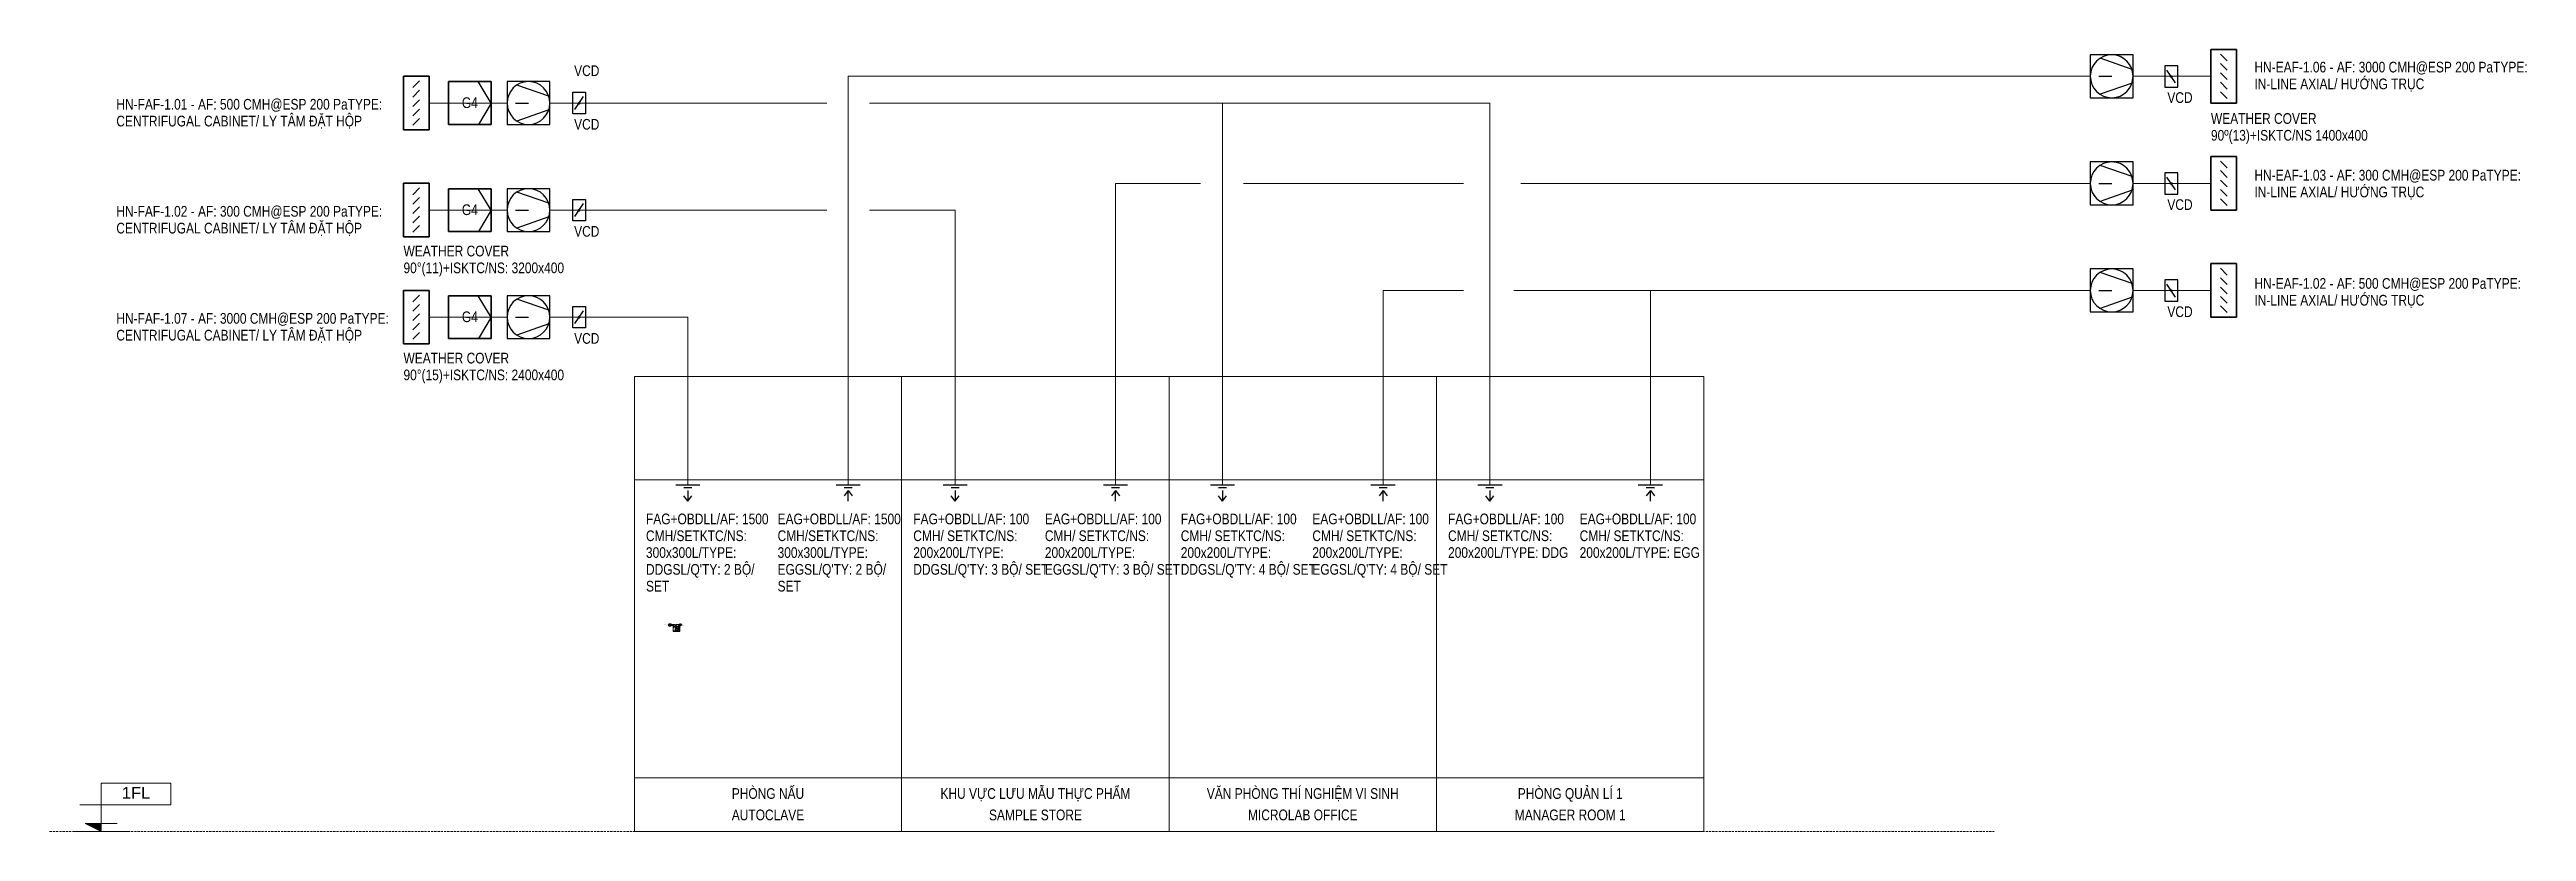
# Model space of a CAD drawing. Header units: millimetres. Extents: x -7899 to 28036, y -2518 to 8815.
import ezdxf

# ---------------------------------------------------------------- set-up
doc = ezdxf.new("R2010")
doc.units = ezdxf.units.MM
doc.linetypes.add('IMPORT-DASHED _2_', pattern=[19.05, 12.7, -6.35])
for name, color, linetype, lineweight, true_color in [('2DL_SYM_i', 7, 'Continuous', 25, 0xffdf7f), ('EAD', 6, 'Continuous', 5, 0xff00ff), ('KI-HIEU-1', 7, 'Continuous', 9, 0x7fbfff), ('SEAS-HLL-FAD', 3, 'Continuous', 5, 0x00ff00), ('SGSHP_01-24-DW-AC-00-102-Rev_00-SCHEMATIC DIAGRAM VENTILATION SYSTEM 02_dwg', 7, 'Continuous', 5, 0x767676), ('sơ đồ nguyên lý phòng lab_dwg', 7, 'Continuous', 5, 0x767676), ('XANH', 5, 'Continuous', 5, 0x0000ff)]:
    doc.layers.add(name, color=color, linetype=linetype, lineweight=lineweight, true_color=true_color)
doc.styles.add('Arial', font='arial.ttf', dxfattribs={"width": 0.8, "height": 2})
doc.styles.add('Arial_1', font='arial.ttf', dxfattribs={"width": 0.8, "height": 62.5})
doc.styles.add('Arial_2', font='arial.ttf', dxfattribs={"height": 68.75})

# ---------------------------------------------------------------- blocks, each defined once
blk = doc.blocks.new('SGSHP_01-24-DW-AC-00-102-Rev_00-SCHEMATIC DIAGRAM VENTILATION SYSTEM 02_dwg__U49-3021178-SƠ ĐỒ NGUYÊN LÝ HỆ THỐNG THÔNG GIÓ 02')
at = {"layer": 'KI-HIEU-1'}
blk.add_hatch(color=256, dxfattribs=at).paths.add_polyline_path([(0, 0), (-300, 150), (0, 150)])
for p, q in [((-400, 500), (1300, 500)), ((-500, 0), (500, 0)), ((0, 0), (-300, 150)), ((-300, 150), (0, 150)), ((0, 150), (0, 0))]:
    blk.add_line(p, q, dxfattribs=at)
at = {"layer": 'KI-HIEU-1', "flags": 128}
blk.add_lwpolyline([(300, 150), (-300, 150), (0, 0), (0, 900)], dxfattribs=at)
blk.add_lwpolyline([(1300, 500), (1300, 900), (0, 900), (0, 500)], close=True, dxfattribs=at)
blk = doc.blocks.new('SGSHP_01-24-DW-AC-00-102-Rev_00-SCHEMATIC DIAGRAM VENTILATION SYSTEM 02_dwg_G4-3021179-SƠ ĐỒ NGUYÊN LÝ HỆ THỐNG THÔNG GIÓ 02')
at = {"lineweight": 5, "flags": 128}
blk.add_lwpolyline([(-4, 4), (4, 4), (4, -4), (-4, -4)], close=True, dxfattribs=at)
at = {"layer": '2DL_SYM_i'}
for p, q in [((3.96, 0), (1.56, 4)), ((4, 0), (1.6, -4))]:
    blk.add_line(p, q, dxfattribs=at)
at = {"layer": '2DL_SYM_i', "flags": 128}
for points in [[(-4, -4), (4, -4), (4, 4), (-4, 4)], [(-4, 4), (4, 4), (4, -4), (-4, -4)]]:
    blk.add_lwpolyline(points, close=True, dxfattribs=at)
at = {"layer": '2DL_SYM_i', "insert": (0, 1.07), "char_height": 2, "width": 3.526, "attachment_point": 2, "line_spacing_factor": 0.941778, "style": 'Arial'}
blk.add_mtext('G4', dxfattribs=at)
blk = doc.blocks.new('SGSHP_01-24-DW-AC-00-102-Rev_00-SCHEMATIC DIAGRAM VENTILATION SYSTEM 02_dwg_2DLSD077-3021180-SƠ ĐỒ NGUYÊN LÝ HỆ THỐNG THÔNG GIÓ 02')
at = {"layer": '2DL_SYM_i'}
for p, q in [((-0.6, 0), (0, 0)), ((0.95, 0.32), (-0.54, 0.84)), ((0.95, -0.32), (-0.54, -0.84))]:
    blk.add_line(p, q, dxfattribs=at)
at = {"layer": '2DL_SYM_i', "flags": 128}
blk.add_lwpolyline([(-1, 1), (1, 1), (1, -1), (-1, -1)], close=True, dxfattribs=at)
at = {"layer": '2DL_SYM_i'}
blk.add_circle((0, 0), 1, dxfattribs=at)
blk = doc.blocks.new('SGSHP_01-24-DW-AC-00-102-Rev_00-SCHEMATIC DIAGRAM VENTILATION SYSTEM 02_dwg_2DLSD031-3021181-SƠ ĐỒ NGUYÊN LÝ HỆ THỐNG THÔNG GIÓ 02')
at = {"layer": '2DL_SYM_i'}
blk.add_line((-0.4, -0.6), (0.4, 0.6), dxfattribs=at)
at = {"layer": '2DL_SYM_i', "flags": 128}
for points in [[(-0.6, 1), (0.6, 1), (0.6, -1), (-0.6, -1)], [(-0.6, 1), (0.6, 1), (0.6, -1), (-0.6, -1)], [(0.06, 0), (0.06, 0.02), (0.06, 0.03), (0.05, 0.05), (0.03, 0.06), (0.02, 0.06), (0, 0.06), (-0.02, 0.06), (-0.03, 0.06), (-0.05, 0.05), (-0.06, 0.03), (-0.06, 0.02), (-0.06, 0), (-0.06, -0.02), (-0.06, -0.03), (-0.05, -0.05), (-0.03, -0.06), (-0.02, -0.06), (0, -0.06), (0.02, -0.06), (0.03, -0.06), (0.05, -0.05), (0.06, -0.03), (0.06, -0.02)]]:
    blk.add_lwpolyline(points, close=True, dxfattribs=at)
blk = doc.blocks.new('SGSHP_01-24-DW-AC-00-102-Rev_00-SCHEMATIC DIAGRAM VENTILATION SYSTEM 02_dwg_Louver-3021182-SƠ ĐỒ NGUYÊN LÝ HỆ THỐNG THÔNG GIÓ 02')
at = {"layer": '2DL_SYM_i'}
for p, q in [((-0.15625, 1.03125), (0.15625, 0.71875)), ((-0.15625, 0.59375), (0.15625, 0.28125)), ((-0.15625, 0.15625), (0.15625, -0.15625)), ((-0.15625, -0.28125), (0.15625, -0.59375)), ((-0.15625, -0.71875), (0.15625, -1.03125))]:
    blk.add_line(p, q, dxfattribs=at)
at = {"layer": '2DL_SYM_i', "flags": 128}
for points in [[(-0.6, 1.25), (-0.6, -1.25), (0.6, -1.25), (0.6, 1.25)], [(-0.6, 1.25), (0.6, 1.25), (0.6, -1.25), (-0.6, -1.25)]]:
    blk.add_lwpolyline(points, close=True, dxfattribs=at)
blk = doc.blocks.new('SGSHP_01-24-DW-AC-00-102-Rev_00-SCHEMATIC DIAGRAM VENTILATION SYSTEM 02_dwg_CPLS_392-3021183-SƠ ĐỒ NGUYÊN LÝ HỆ THỐNG THÔNG GIÓ 02')
at = {"layer": '2DL_SYM_i'}
for p, q in [((0.45, 0), (-0.45, 0)), ((0.15, -0.1), (-0.15, -0.1)), ((0, -0.2), (-0.15, -0.4))]:
    blk.add_line(p, q, dxfattribs=at)
at = {"layer": '2DL_SYM_i', "flags": 128}
blk.add_lwpolyline([(0, -0.6), (0, -0.2), (0.15, -0.4)], dxfattribs=at)
blk = doc.blocks.new('SGSHP_01-24-DW-AC-00-102-Rev_00-SCHEMATIC DIAGRAM VENTILATION SYSTEM 02_dwg_CPLS_391-3021184-SƠ ĐỒ NGUYÊN LÝ HỆ THỐNG THÔNG GIÓ 02')
at = {"layer": '2DL_SYM_i'}
for p, q in [((0.45, 0), (-0.45, 0)), ((0.15, -0.1), (-0.15, -0.1)), ((0, -0.6), (-0.15, -0.4))]:
    blk.add_line(p, q, dxfattribs=at)
at = {"layer": '2DL_SYM_i', "flags": 128}
blk.add_lwpolyline([(0, -0.2), (0, -0.6), (0.15, -0.4)], dxfattribs=at)
blk = doc.blocks.new('SGSHP_01-24-DW-AC-00-102-Rev_00-SCHEMATIC DIAGRAM VENTILATION SYSTEM 02_dwg_2DLSD031-3021185-SƠ ĐỒ NGUYÊN LÝ HỆ THỐNG THÔNG GIÓ 02')
at = {"layer": '2DL_SYM_i'}
blk.add_line((-0.4, -0.6), (0.4, 0.6), dxfattribs=at)
at = {"layer": '2DL_SYM_i', "flags": 128}
for points in [[(-0.6, 1), (0.6, 1), (0.6, -1), (-0.6, -1)], [(-0.6, 1), (0.6, 1), (0.6, -1), (-0.6, -1)], [(0.06, 0), (0.06, 0.02), (0.06, 0.03), (0.05, 0.05), (0.03, 0.06), (0.02, 0.06), (0, 0.06), (-0.02, 0.06), (-0.03, 0.06), (-0.05, 0.05), (-0.06, 0.03), (-0.06, 0.02), (-0.06, 0), (-0.06, -0.02), (-0.06, -0.03), (-0.05, -0.05), (-0.03, -0.06), (-0.02, -0.06), (0, -0.06), (0.02, -0.06), (0.03, -0.06), (0.05, -0.05), (0.06, -0.03), (0.06, -0.02)]]:
    blk.add_lwpolyline(points, close=True, dxfattribs=at)
blk = doc.blocks.new('SGSHP_01-24-DW-AC-00-102-Rev_00-SCHEMATIC DIAGRAM VENTILATION SYSTEM 02_dwg_Louver-3021186-SƠ ĐỒ NGUYÊN LÝ HỆ THỐNG THÔNG GIÓ 02')
at = {"layer": '2DL_SYM_i'}
for p, q in [((-0.15625, 1.03125), (0.15625, 0.71875)), ((-0.15625, 0.59375), (0.15625, 0.28125)), ((-0.15625, 0.15625), (0.15625, -0.15625)), ((-0.15625, -0.28125), (0.15625, -0.59375)), ((-0.15625, -0.71875), (0.15625, -1.03125))]:
    blk.add_line(p, q, dxfattribs=at)
at = {"layer": '2DL_SYM_i', "flags": 128}
for points in [[(-0.6, 1.25), (-0.6, -1.25), (0.6, -1.25), (0.6, 1.25)], [(-0.6, 1.25), (0.6, 1.25), (0.6, -1.25), (-0.6, -1.25)]]:
    blk.add_lwpolyline(points, close=True, dxfattribs=at)
blk = doc.blocks.new('SGSHP_01-24-DW-AC-00-102-Rev_00-SCHEMATIC DIAGRAM VENTILATION SYSTEM 02_dwg-3012600-SƠ ĐỒ NGUYÊN LÝ HỆ THỐNG THÔNG GIÓ 02')
at = {"color": 3, "lineweight": 5, "true_color": 0x00ff00}
for p, q in [((6356, 6150), (6811, 6150)), ((10992, 6150), (10992, 3919)), ((6356, 5525), (6811, 5525)), ((6356, 4900), (6811, 4900))]:
    blk.add_line(p, q, dxfattribs=at)
at = {"color": 8, "linetype": 'IMPORT-DASHED _2_', "lineweight": 5, "true_color": 0x808080}
blk.add_line((4138, 1897), (15502, 1897), dxfattribs=at)
at = {"color": 3, "lineweight": 5, "true_color": 0x00ff00, "flags": 128}
for points in [[(7061, 6150), (7270, 6150), (8680, 6150)], [(8930, 6150), (12555, 6150), (12555, 3919)], [(7061, 5525), (7270, 5525), (8680, 5525)], [(8930, 5525), (9430, 5525), (9430, 3919)], [(7061, 4900), (7270, 4900), (7867, 4900), (7867, 3919)]]:
    blk.add_lwpolyline(points, dxfattribs=at)
at = {"lineweight": 5, "flags": 128}
for points in [[(7555, 4554), (7555, 2210), (9117, 2210), (9117, 4554), (10680, 4554), (10680, 2210), (9117, 2210), (9117, 4554)], [(10680, 4554), (12242, 4554), (12242, 2210), (10680, 2210)], [(12242, 4554), (13805, 4554), (13805, 2210), (12242, 2210)], [(7555, 2210), (9117, 2210), (10680, 2210), (10680, 1897), (9117, 1897), (9117, 2210), (9117, 1897), (7555, 1897)], [(10680, 2210), (12242, 2210), (12242, 1897), (10680, 1897)], [(12242, 2210), (13805, 2210), (13805, 1897), (12242, 1897)]]:
    blk.add_lwpolyline(points, close=True, dxfattribs=at)
at = {"color": 9, "lineweight": 5, "true_color": 0xc0c0c0, "flags": 128}
blk.add_lwpolyline([(7555, 3950), (9117, 3950), (10680, 3950), (12242, 3950), (13805, 3950)], dxfattribs=at)
at = {"layer": 'EAD'}
for p, q in [((16768, 6306), (16313, 6306)), ((11115, 5681), (12400, 5681)), ((12735, 5681), (16063, 5681)), ((16768, 5681), (16313, 5681)), ((11930, 5056), (11930, 3919)), ((11930, 5056), (12400, 5056)), ((12695, 5056), (16063, 5056)), ((13492, 5056), (13492, 3919)), ((16768, 5056), (16313, 5056))]:
    blk.add_line(p, q, dxfattribs=at)
at = {"layer": 'EAD', "flags": 128}
for points in [[(16063, 6306), (8805, 6306), (8805, 3919)], [(10863, 5681), (10367, 5681), (10367, 3919)]]:
    blk.add_lwpolyline(points, dxfattribs=at)
at = {"extrusion": (0, 0, -1), "xscale": 125, "yscale": 125, "zscale": -125, "rotation": 180}
for p in [(-16188, 6306), (-6936, 6150), (-16188, 5681), (-6936, 5525), (-16188, 5056), (-6936, 4900)]:
    blk.add_blockref('SGSHP_01-24-DW-AC-00-102-Rev_00-SCHEMATIC DIAGRAM VENTILATION SYSTEM 02_dwg_2DLSD077-3021180-SƠ ĐỒ NGUYÊN LÝ HỆ THỐNG THÔNG GIÓ 02', p, dxfattribs=at)
for name, p, xscale, yscale, zscale in [('SGSHP_01-24-DW-AC-00-102-Rev_00-SCHEMATIC DIAGRAM VENTILATION SYSTEM 02_dwg_Louver-3021186-SƠ ĐỒ NGUYÊN LÝ HỆ THỐNG THÔNG GIÓ 02', (16843, 6306), 125, 125, 125), ('SGSHP_01-24-DW-AC-00-102-Rev_00-SCHEMATIC DIAGRAM VENTILATION SYSTEM 02_dwg_G4-3021179-SƠ ĐỒ NGUYÊN LÝ HỆ THỐNG THÔNG GIÓ 02', (6594, 6150), 31.25, 31.25, 31.25), ('SGSHP_01-24-DW-AC-00-102-Rev_00-SCHEMATIC DIAGRAM VENTILATION SYSTEM 02_dwg_2DLSD031-3021181-SƠ ĐỒ NGUYÊN LÝ HỆ THỐNG THÔNG GIÓ 02', (7233, 6150), 62.5, 62.5, 62.5), ('SGSHP_01-24-DW-AC-00-102-Rev_00-SCHEMATIC DIAGRAM VENTILATION SYSTEM 02_dwg_Louver-3021186-SƠ ĐỒ NGUYÊN LÝ HỆ THỐNG THÔNG GIÓ 02', (16843, 5681), 125, 125, 125), ('SGSHP_01-24-DW-AC-00-102-Rev_00-SCHEMATIC DIAGRAM VENTILATION SYSTEM 02_dwg_G4-3021179-SƠ ĐỒ NGUYÊN LÝ HỆ THỐNG THÔNG GIÓ 02', (6594, 5525), 31.25, 31.25, 31.25), ('SGSHP_01-24-DW-AC-00-102-Rev_00-SCHEMATIC DIAGRAM VENTILATION SYSTEM 02_dwg_2DLSD031-3021181-SƠ ĐỒ NGUYÊN LÝ HỆ THỐNG THÔNG GIÓ 02', (7233, 5525), 62.5, 62.5, 62.5), ('SGSHP_01-24-DW-AC-00-102-Rev_00-SCHEMATIC DIAGRAM VENTILATION SYSTEM 02_dwg_Louver-3021186-SƠ ĐỒ NGUYÊN LÝ HỆ THỐNG THÔNG GIÓ 02', (16843, 5056), 125, 125, 125), ('SGSHP_01-24-DW-AC-00-102-Rev_00-SCHEMATIC DIAGRAM VENTILATION SYSTEM 02_dwg_G4-3021179-SƠ ĐỒ NGUYÊN LÝ HỆ THỐNG THÔNG GIÓ 02', (6594, 4900), 31.25, 31.25, 31.25), ('SGSHP_01-24-DW-AC-00-102-Rev_00-SCHEMATIC DIAGRAM VENTILATION SYSTEM 02_dwg_2DLSD031-3021181-SƠ ĐỒ NGUYÊN LÝ HỆ THỐNG THÔNG GIÓ 02', (7233, 4900), 62.5, 62.5, 62.5), ('SGSHP_01-24-DW-AC-00-102-Rev_00-SCHEMATIC DIAGRAM VENTILATION SYSTEM 02_dwg_CPLS_391-3021184-SƠ ĐỒ NGUYÊN LÝ HỆ THỐNG THÔNG GIÓ 02', (7867, 3919), 156.25, 156.25, 156.25), ('SGSHP_01-24-DW-AC-00-102-Rev_00-SCHEMATIC DIAGRAM VENTILATION SYSTEM 02_dwg_CPLS_392-3021183-SƠ ĐỒ NGUYÊN LÝ HỆ THỐNG THÔNG GIÓ 02', (8805, 3919), 156.25, 156.25, 156.25), ('SGSHP_01-24-DW-AC-00-102-Rev_00-SCHEMATIC DIAGRAM VENTILATION SYSTEM 02_dwg_CPLS_391-3021184-SƠ ĐỒ NGUYÊN LÝ HỆ THỐNG THÔNG GIÓ 02', (9430, 3919), 156.25, 156.25, 156.25), ('SGSHP_01-24-DW-AC-00-102-Rev_00-SCHEMATIC DIAGRAM VENTILATION SYSTEM 02_dwg_CPLS_392-3021183-SƠ ĐỒ NGUYÊN LÝ HỆ THỐNG THÔNG GIÓ 02', (10367, 3919), 156.25, 156.25, 156.25), ('SGSHP_01-24-DW-AC-00-102-Rev_00-SCHEMATIC DIAGRAM VENTILATION SYSTEM 02_dwg_CPLS_391-3021184-SƠ ĐỒ NGUYÊN LÝ HỆ THỐNG THÔNG GIÓ 02', (10992, 3919), 156.25, 156.25, 156.25), ('SGSHP_01-24-DW-AC-00-102-Rev_00-SCHEMATIC DIAGRAM VENTILATION SYSTEM 02_dwg_CPLS_392-3021183-SƠ ĐỒ NGUYÊN LÝ HỆ THỐNG THÔNG GIÓ 02', (11930, 3919), 156.25, 156.25, 156.25), ('SGSHP_01-24-DW-AC-00-102-Rev_00-SCHEMATIC DIAGRAM VENTILATION SYSTEM 02_dwg_CPLS_391-3021184-SƠ ĐỒ NGUYÊN LÝ HỆ THỐNG THÔNG GIÓ 02', (12555, 3919), 156.25, 156.25, 156.25), ('SGSHP_01-24-DW-AC-00-102-Rev_00-SCHEMATIC DIAGRAM VENTILATION SYSTEM 02_dwg_CPLS_392-3021183-SƠ ĐỒ NGUYÊN LÝ HỆ THỐNG THÔNG GIÓ 02', (13492, 3919), 156.25, 156.25, 156.25), ('SGSHP_01-24-DW-AC-00-102-Rev_00-SCHEMATIC DIAGRAM VENTILATION SYSTEM 02_dwg__U49-3021178-SƠ ĐỒ NGUYÊN LÝ HỆ THỐNG THÔNG GIÓ 02', (4440, 1897), 0.3125, 0.3125, 0.3125)]:
    blk.add_blockref(name, p, dxfattribs=dict(xscale=xscale, yscale=yscale, zscale=zscale))
at = {"extrusion": (0, 0, -1)}
for name, p, xscale, yscale, zscale in [('SGSHP_01-24-DW-AC-00-102-Rev_00-SCHEMATIC DIAGRAM VENTILATION SYSTEM 02_dwg_Louver-3021182-SƠ ĐỒ NGUYÊN LÝ HỆ THỐNG THÔNG GIÓ 02', (-6281, 6150), 125, 125, -125), ('SGSHP_01-24-DW-AC-00-102-Rev_00-SCHEMATIC DIAGRAM VENTILATION SYSTEM 02_dwg_2DLSD031-3021185-SƠ ĐỒ NGUYÊN LÝ HỆ THỐNG THÔNG GIÓ 02', (-16536, 6305), 62.5, 62.5, -62.5), ('SGSHP_01-24-DW-AC-00-102-Rev_00-SCHEMATIC DIAGRAM VENTILATION SYSTEM 02_dwg_Louver-3021182-SƠ ĐỒ NGUYÊN LÝ HỆ THỐNG THÔNG GIÓ 02', (-6281, 5525), 125, 125, -125), ('SGSHP_01-24-DW-AC-00-102-Rev_00-SCHEMATIC DIAGRAM VENTILATION SYSTEM 02_dwg_2DLSD031-3021185-SƠ ĐỒ NGUYÊN LÝ HỆ THỐNG THÔNG GIÓ 02', (-16536, 5680), 62.5, 62.5, -62.5), ('SGSHP_01-24-DW-AC-00-102-Rev_00-SCHEMATIC DIAGRAM VENTILATION SYSTEM 02_dwg_2DLSD031-3021185-SƠ ĐỒ NGUYÊN LÝ HỆ THỐNG THÔNG GIÓ 02', (-16536, 5055), 62.5, 62.5, -62.5), ('SGSHP_01-24-DW-AC-00-102-Rev_00-SCHEMATIC DIAGRAM VENTILATION SYSTEM 02_dwg_Louver-3021182-SƠ ĐỒ NGUYÊN LÝ HỆ THỐNG THÔNG GIÓ 02', (-6281, 4900), 125, 125, -125)]:
    blk.add_blockref(name, p, dxfattribs=dict(at, xscale=xscale, yscale=yscale, zscale=zscale))
at = {"color": 3, "lineweight": 5, "true_color": 0x00ff00, "char_height": 62.5, "line_spacing_factor": 0.941778, "style": 'Arial_1'}
for s, insert, width, attachment_point in [('VCD', (7277, 6370), 174.46, 2), ('HN-FAF-1.01 - AF: 500 CMH@ESP 200 PaTYPE: CENTRIFUGAL CABINET/ LY TÂM Đ\\fArial|b0|i0|c254|p34|;\\W.8;ẶT HỘP', (4528, 6174), 1960.41, 1), ('VCD', (7277, 6057), 174.46, 2), ('HN-FAF-1.02 - AF: 300 CMH@ESP 200 PaTYPE: CENTRIFUGAL CABINET/ LY TÂM Đ\\fArial|b0|i0|c254|p34|;\\W.8;ẶT HỘP', (4528, 5549), 1960.41, 1), ('VCD', (7277, 5432), 174.46, 2), ('WEATHER COVER 90°(11)+ISKTC/NS: 3200x400', (6206, 5317), 1150.84, 1), ('HN-FAF-1.07 - AF: 3000 CMH@ESP 200 PaTYPE: CENTRIFUGAL CABINET/ LY TÂM Đ\\fArial|b0|i0|c254|p34|;\\W.8;ẶT HỘP', (4528, 4924), 1960.41, 1), ('VCD', (7277, 4807), 174.46, 2), ('WEATHER COVER 90°(15)+ISKTC/NS: 2400x400', (6206, 4692), 1150.84, 1), ("FAG+OBDLL/AF: 1500 CMH/SETKTC/NS: 300x300L/TYPE: DDGSL/Q'TY: 2 B\\fArial|b0|i0|c254|p34|;\\W.8;Ộ/ SET", (7623, 3753), 750.65, 1), ("FAG+OBDLL/AF: 100 CMH/ SETKTC/NS: 200x200L/TYPE: DDGSL/Q'TY: 3 B\\fArial|b0|i0|c254|p34|;\\W.8;Ộ/ SET", (9185, 3753), 821.81, 1), ("FAG+OBDLL/AF: 100 CMH/ SETKTC/NS: 200x200L/TYPE: DDGSL/Q'TY: 4 B\\fArial|b0|i0|c254|p34|;\\W.8;Ộ/ SET", (10748, 3753), 821.81, 1), ('FAG+OBDLL/AF: 100 CMH/ SETKTC/NS: 200x200L/TYPE: DDG', (12310, 3753), 821.81, 1)]:
    blk.add_mtext(s, dxfattribs=dict(at, insert=insert, width=width, attachment_point=attachment_point))
at = {"color": 6, "lineweight": 5, "true_color": 0xff00ff, "char_height": 62.5, "line_spacing_factor": 0.941778, "style": 'Arial_1'}
for s, insert, width, attachment_point in [('HN-EAF-1.06 - AF: 3000 CMH@ESP 200 PaTYPE: IN-LINE AXIAL/ HƯ\\fArial|b0|i0|c254|p34|;\\W.8;ỚNG TRỤC', (17022, 6391), 1649.75, 1), ('VCD', (16587, 6213), 174.46, 2), ('WEATHER COVER 90º(13)+ISKTC/NS 1400x400', (16768, 6091), 1147.78, 1), ('HN-EAF-1.03 - AF: 300 CMH@ESP 200 PaTYPE: IN-LINE AXIAL/ HƯ\\fArial|b0|i0|c254|p34|;\\W.8;ỚNG TRỤC', (17022, 5760), 1603.83, 1), ('VCD', (16587, 5588), 174.46, 2), ('HN-EAF-1.02 - AF: 500 CMH@ESP 200 PaTYPE: IN-LINE AXIAL/ HƯ\\fArial|b0|i0|c254|p34|;\\W.8;ỚNG TRỤC', (17022, 5128), 1603.83, 1), ('VCD', (16587, 4963), 174.46, 2), ("EAG+OBDLL/AF: 1500 CMH/SETKTC/NS: 300x300L/TYPE: EGGSL/Q'TY: 2 B\\fArial|b0|i0|c254|p34|;\\W.8;Ộ/ SET", (8392, 3753), 750.65, 1), ("EAG+OBDLL/AF: 100 CMH/ SETKTC/NS: 200x200L/TYPE: EGGSL/Q'TY: 3 B\\fArial|b0|i0|c254|p34|;\\W.8;Ộ/ SET", (9954, 3753), 821.81, 1), ("EAG+OBDLL/AF: 100 CMH/ SETKTC/NS: 200x200L/TYPE: EGGSL/Q'TY: 4 B\\fArial|b0|i0|c254|p34|;\\W.8;Ộ/ SET", (11517, 3753), 821.81, 1), ('EAG+OBDLL/AF: 100 CMH/ SETKTC/NS: 200x200L/TYPE: EGG', (13079, 3753), 821.81, 1)]:
    blk.add_mtext(s, dxfattribs=dict(at, insert=insert, width=width, attachment_point=attachment_point))
at = {"lineweight": 5, "char_height": 62.5, "attachment_point": 2, "line_spacing_factor": 0.941778, "style": 'Arial_1'}
for s, insert, width in [('PHÒNG N\\fArial|b0|i0|c254|p34|;\\W.8;ẤU', (8336, 2150), 500.43), ('KHU V\\fArial|b0|i0|c254|p34|;\\W.8;ỰC LƯU MẪU THỰC PHẨM', (9899, 2150), 1313.06), ('VĂN PHÒNG THÍ NGHI\\fArial|b0|i0|c254|p34|;\\W.8;ỆM VI SINH', (11461, 2150), 1326.84), ('PHÒNG QU\\fArial|b0|i0|c254|p34|;\\W.8;ẢN LÍ 1', (13024, 2150), 725.4), ('AUTOCLAVE', (8336, 2025), 500.43), ('SAMPLE STORE', (9899, 2025), 642.76), ('MICROLAB OFFICE', (11461, 2025), 757.54), ('MANAGER ROOM 1', (13024, 2025), 766.72)]:
    blk.add_mtext(s, dxfattribs=dict(at, insert=insert, width=width))
at = {"layer": 'KI-HIEU-1', "color": 7, "insert": (4643, 2157), "char_height": 68.8, "width": 197.8, "attachment_point": 2, "line_spacing_factor": 0.941778, "style": 'Arial_2'}
blk.add_mtext('1FL', dxfattribs=at)
blk = doc.blocks.new('sơ đồ nguyên lý phòng lab_dwg_2DLSD077-3228404-SƠ ĐỒ NGUYÊN LÝ HỆ THỐNG THÔNG GIÓ 02')
at = {"layer": '2DL_SYM_i'}
for p, q in [((-0.6, 0), (0, 0)), ((0.9, 0.3), (-0.5, 0.8)), ((0.9, -0.3), (-0.5, -0.8))]:
    blk.add_line(p, q, dxfattribs=at)
at = {"layer": '2DL_SYM_i', "flags": 128}
blk.add_lwpolyline([(-1, 1), (1, 1), (1, -1), (-1, -1)], close=True, dxfattribs=at)
at = {"layer": '2DL_SYM_i'}
blk.add_circle((0, 0), 1, dxfattribs=at)
blk = doc.blocks.new('sơ đồ nguyên lý phòng lab_dwg__Open30-3228405-SƠ ĐỒ NGUYÊN LÝ HỆ THỐNG THÔNG GIÓ 02')
at = {"layer": 'SEAS-HLL-FAD'}
blk.add_line((0, 0), (-1, 0), dxfattribs=at)
at = {"layer": 'SEAS-HLL-FAD', "flags": 128}
blk.add_lwpolyline([(-1, 0.267949), (0, 0), (-1, -0.267949)], dxfattribs=at)
blk = doc.blocks.new('sơ đồ nguyên lý phòng lab_dwg__Open30-3228406-SƠ ĐỒ NGUYÊN LÝ HỆ THỐNG THÔNG GIÓ 02')
at = {"layer": 'SEAS-HLL-FAD'}
blk.add_line((0, 0), (-1, 0), dxfattribs=at)
at = {"layer": 'SEAS-HLL-FAD', "flags": 128}
blk.add_lwpolyline([(-1, 0.267949), (0, 0), (-1, -0.267949)], dxfattribs=at)
blk = doc.blocks.new('sơ đồ nguyên lý phòng lab_dwg_CPLS_391-3228407-SƠ ĐỒ NGUYÊN LÝ HỆ THỐNG THÔNG GIÓ 02')
at = {"layer": '2DL_SYM_i'}
for p, q in [((0.45, 0), (-0.45, 0)), ((0, -0.6), (-0.15, -0.4))]:
    blk.add_line(p, q, dxfattribs=at)
at = {"layer": '2DL_SYM_i', "flags": 128}
blk.add_lwpolyline([(0.15, -0.1), (-0.15, -0.1), (0, -0.6), (0.15, -0.4)], dxfattribs=at)
blk = doc.blocks.new('sơ đồ nguyên lý phòng lab_dwg_2DLSD031-3228408-SƠ ĐỒ NGUYÊN LÝ HỆ THỐNG THÔNG GIÓ 02')
at = {"layer": '2DL_SYM_i'}
blk.add_line((0, -1), (0, 1), dxfattribs=at)
at = {"layer": '2DL_SYM_i', "flags": 128}
for points in [[(-1, 1), (1, 1), (1, -1), (-1, -1)], [(-1, 1), (1, 1), (1, -1), (-1, -1)], [(0, 0), (0, 0), (0, 0), (0, 0), (0, 0), (0, 0), (0, 0), (0, 0), (0, 0), (0, 0), (0, 0), (0, 0), (0, 0), (0, 0), (0, 0), (0, 0), (0, 0), (0, 0), (0, 0), (0, 0), (0, 0), (0, 0), (0, 0), (0, 0)]]:
    blk.add_lwpolyline(points, close=True, dxfattribs=at)
blk = doc.blocks.new('sơ đồ nguyên lý phòng lab_dwg_Louver-3228409-SƠ ĐỒ NGUYÊN LÝ HỆ THỐNG THÔNG GIÓ 02')
at = {"layer": '2DL_SYM_i'}
for p, q in [((-0.15625, 1.03125), (0.15625, 0.71875)), ((-0.15625, 0.59375), (0.15625, 0.28125)), ((-0.15625, 0.15625), (0.15625, -0.15625)), ((-0.15625, -0.28125), (0.15625, -0.59375)), ((-0.15625, -0.71875), (0.15625, -1.03125))]:
    blk.add_line(p, q, dxfattribs=at)
at = {"layer": '2DL_SYM_i', "flags": 128}
for points in [[(-0.6, 1.3), (-0.6, -1.3), (0.6, -1.3), (0.6, 1.3)], [(-0.6, 1.3), (0.6, 1.3), (0.6, -1.3), (-0.6, -1.3)]]:
    blk.add_lwpolyline(points, close=True, dxfattribs=at)
blk = doc.blocks.new('sơ đồ nguyên lý phòng lab_dwg_2DLSD031-3228410-SƠ ĐỒ NGUYÊN LÝ HỆ THỐNG THÔNG GIÓ 02')
at = {"layer": '2DL_SYM_i'}
blk.add_line((0, -1), (0, 1), dxfattribs=at)
at = {"layer": '2DL_SYM_i', "flags": 128}
for points in [[(-1, 1), (1, 1), (1, -1), (-1, -1)], [(-1, 1), (1, 1), (1, -1), (-1, -1)], [(0, 0), (0, 0), (0, 0), (0, 0), (0, 0), (0, 0), (0, 0), (0, 0), (0, 0), (0, 0), (0, 0), (0, 0), (0, 0), (0, 0), (0, 0), (0, 0), (0, 0), (0, 0), (0, 0), (0, 0), (0, 0), (0, 0), (0, 0), (0, 0)]]:
    blk.add_lwpolyline(points, close=True, dxfattribs=at)
blk = doc.blocks.new('sơ đồ nguyên lý phòng lab_dwg_G4-3228411-SƠ ĐỒ NGUYÊN LÝ HỆ THỐNG THÔNG GIÓ 02')
at = {"color": 8, "lineweight": 5, "true_color": 0x767676, "flags": 128}
blk.add_lwpolyline([(-4, 4), (4, 4), (4, -4), (-4, -4)], close=True, dxfattribs=at)
at = {"layer": '2DL_SYM_i', "flags": 128}
for points in [[(-4, -4), (4, -4), (4, 4), (-4, 4)], [(-4, 4), (4, 4), (4, -4), (-4, -4)]]:
    blk.add_lwpolyline(points, close=True, dxfattribs=at)
blk.add_lwpolyline([(2, 4), (4, 0), (2, -4)], dxfattribs=at)
blk = doc.blocks.new('sơ đồ nguyên lý phòng lab_dwg_F5-3228412-SƠ ĐỒ NGUYÊN LÝ HỆ THỐNG THÔNG GIÓ 02')
at = {"color": 8, "lineweight": 5, "true_color": 0x767676, "flags": 128}
blk.add_lwpolyline([(-4, 4), (4, 4), (4, -4), (-4, -4)], close=True, dxfattribs=at)
at = {"layer": '2DL_SYM_i', "flags": 128}
blk.add_lwpolyline([(-4, -4), (4, -4), (4, 4), (-4, 4)], close=True, dxfattribs=at)
blk.add_lwpolyline([(2, 4), (4, 0), (2, -4)], dxfattribs=at)
blk = doc.blocks.new('sơ đồ nguyên lý phòng lab_dwg_2DLSD031-V1-SƠ ĐỒ NGUYÊN LÝ HỆ THỐNG THÔNG GIÓ 02')
at = {"layer": '2DL_SYM_i'}
blk.add_line((0, -1), (0, 1), dxfattribs=at)
at = {"layer": '2DL_SYM_i', "flags": 128}
for points in [[(-1, 1), (1, 1), (1, -1), (-1, -1)], [(-1, 1), (1, 1), (1, -1), (-1, -1)], [(0, 0), (0, 0), (0, 0), (0, 0), (0, 0), (0, 0), (0, 0), (0, 0), (0, 0), (0, 0), (0, 0), (0, 0), (0, 0), (0, 0), (0, 0), (0, 0), (0, 0), (0, 0), (0, 0), (0, 0), (0, 0), (0, 0), (0, 0), (0, 0)], [(0, 0), (0, 0), (0, 0), (0, 0), (0, 0), (0, 0), (0, 0), (0, 0), (0, 0), (0, 0), (0, 0), (0, 0), (0, 0), (0, 0), (0, 0), (0, 0), (0, 0), (0, 0), (0, 0), (0, 0), (0, 0), (0, 0), (0, 0), (0, 0)]]:
    blk.add_lwpolyline(points, close=True, dxfattribs=at)
blk = doc.blocks.new('sơ đồ nguyên lý phòng lab_dwg_2DLSD031-V2-SƠ ĐỒ NGUYÊN LÝ HỆ THỐNG THÔNG GIÓ 02')
at = {"layer": '2DL_SYM_i'}
blk.add_line((0, -1), (0, 1), dxfattribs=at)
at = {"layer": '2DL_SYM_i', "flags": 128}
for points in [[(-1, 1), (1, 1), (1, -1), (-1, -1)], [(-1, 1), (1, 1), (1, -1), (-1, -1)], [(0, 0), (0, 0), (0, 0), (0, 0), (0, 0), (0, 0), (0, 0), (0, 0), (0, 0), (0, 0), (0, 0), (0, 0), (0, 0), (0, 0), (0, 0), (0, 0), (0, 0), (0, 0), (0, 0), (0, 0), (0, 0), (0, 0), (0, 0), (0, 0)], [(0, 0), (0, 0), (0, 0), (0, 0), (0, 0), (0, 0), (0, 0), (0, 0), (0, 0), (0, 0), (0, 0), (0, 0), (0, 0), (0, 0), (0, 0), (0, 0), (0, 0), (0, 0), (0, 0), (0, 0), (0, 0), (0, 0), (0, 0), (0, 0)]]:
    blk.add_lwpolyline(points, close=True, dxfattribs=at)
blk = doc.blocks.new('sơ đồ nguyên lý phòng lab_dwg_G4-V3-SƠ ĐỒ NGUYÊN LÝ HỆ THỐNG THÔNG GIÓ 02')
at = {"color": 8, "lineweight": 5, "true_color": 0x767676, "flags": 128}
blk.add_lwpolyline([(-4, 4), (4, 4), (4, -4), (-4, -4)], close=True, dxfattribs=at)
at = {"layer": '2DL_SYM_i', "flags": 128}
for points in [[(-4, -4), (4, -4), (4, 4), (-4, 4)], [(-4, 4), (4, 4), (4, -4), (-4, -4)]]:
    blk.add_lwpolyline(points, close=True, dxfattribs=at)
blk.add_lwpolyline([(2, 4), (4, 0), (2, -4)], dxfattribs=at)
at = {"layer": '2DL_SYM_i', "insert": (0, 1), "char_height": 2, "width": 3.53, "attachment_point": 2, "line_spacing_factor": 0.941778, "style": 'Arial'}
blk.add_mtext('G4', dxfattribs=at)
blk = doc.blocks.new('sơ đồ nguyên lý phòng lab_dwg_F5-V4-SƠ ĐỒ NGUYÊN LÝ HỆ THỐNG THÔNG GIÓ 02')
at = {"color": 8, "lineweight": 5, "true_color": 0x767676, "flags": 128}
blk.add_lwpolyline([(-4, 4), (4, 4), (4, -4), (-4, -4)], close=True, dxfattribs=at)
at = {"layer": '2DL_SYM_i', "flags": 128}
blk.add_lwpolyline([(-4, -4), (4, -4), (4, 4), (-4, 4)], close=True, dxfattribs=at)
blk.add_lwpolyline([(2, 4), (4, 0), (2, -4)], dxfattribs=at)
at = {"layer": '2DL_SYM_i', "insert": (0, 1), "char_height": 2, "width": 3.09, "attachment_point": 2, "line_spacing_factor": 0.941778, "style": 'Arial'}
blk.add_mtext('F8', dxfattribs=at)
blk = doc.blocks.new('sơ đồ nguyên lý phòng lab_dwg_G4-V5-SƠ ĐỒ NGUYÊN LÝ HỆ THỐNG THÔNG GIÓ 02')
at = {"color": 8, "lineweight": 5, "true_color": 0x767676, "flags": 128}
blk.add_lwpolyline([(-4, 4), (4, 4), (4, -4), (-4, -4)], close=True, dxfattribs=at)
at = {"layer": '2DL_SYM_i', "flags": 128}
for points in [[(-4, -4), (4, -4), (4, 4), (-4, 4)], [(-4, 4), (4, 4), (4, -4), (-4, -4)]]:
    blk.add_lwpolyline(points, close=True, dxfattribs=at)
blk.add_lwpolyline([(2, 4), (4, 0), (2, -4)], dxfattribs=at)
at = {"layer": '2DL_SYM_i', "insert": (0, 1), "char_height": 2, "width": 3.53, "attachment_point": 2, "line_spacing_factor": 0.941778, "style": 'Arial'}
blk.add_mtext('G4', dxfattribs=at)
blk = doc.blocks.new('sơ đồ nguyên lý phòng lab_dwg_F5-V6-SƠ ĐỒ NGUYÊN LÝ HỆ THỐNG THÔNG GIÓ 02')
at = {"color": 8, "lineweight": 5, "true_color": 0x767676, "flags": 128}
blk.add_lwpolyline([(-4, 4), (4, 4), (4, -4), (-4, -4)], close=True, dxfattribs=at)
at = {"layer": '2DL_SYM_i', "flags": 128}
blk.add_lwpolyline([(-4, -4), (4, -4), (4, 4), (-4, 4)], close=True, dxfattribs=at)
blk.add_lwpolyline([(2, 4), (4, 0), (2, -4)], dxfattribs=at)
at = {"layer": '2DL_SYM_i', "insert": (0, 1), "char_height": 2, "width": 3.09, "attachment_point": 2, "line_spacing_factor": 0.941778, "style": 'Arial'}
blk.add_mtext('F8', dxfattribs=at)
blk = doc.blocks.new('sơ đồ nguyên lý phòng lab_dwg-3228305-SƠ ĐỒ NGUYÊN LÝ HỆ THỐNG THÔNG GIÓ 02')
at = {"lineweight": 5}
for p, q in [((1082, 486), (1081, 485)), ((1082, 484), (1081, 483)), ((1082, 482), (1081, 481)), ((1082, 481), (1081, 479)), ((1082, 479), (1081, 478)), ((1082, 477), (1081, 476)), ((1082, 475), (1081, 474)), ((1082, 474), (1081, 472)), ((1082, 472), (1081, 471)), ((1082, 470), (1081, 469)), ((1082, 468), (1081, 467)), ((1082, 467), (1081, 465)), ((1082, 465), (1081, 464))]:
    blk.add_line(p, q, dxfattribs=at)
at = {"color": 3, "lineweight": 5, "true_color": 0x00ff00}
for p, q in [((1084, 483), (1099, 483)), ((1084, 468), (1099, 468)), ((1107, 483), (1113, 483)), ((1107, 468), (1113, 468)), ((1118, 483), (1124, 483)), ((1118, 468), (1124, 468))]:
    blk.add_line(p, q, dxfattribs=at)
at = {"color": 9, "lineweight": 5, "true_color": 0xc0c0c0}
blk.add_line((1148, 444), (1243, 444), dxfattribs=at)
at = {"color": 8, "lineweight": 5, "true_color": 0x767676, "flags": 128}
blk.add_lwpolyline([(1084, 487), (1084, 463), (1079, 463), (1079, 487)], close=True, dxfattribs=at)
at = {"lineweight": 5, "flags": 128}
for points in [[(1084, 487), (1079, 487), (1079, 463), (1084, 463)], [(1148, 456), (1243, 456), (1243, 388), (1148, 388)], [(1148, 388), (1243, 388), (1243, 378), (1148, 378)]]:
    blk.add_lwpolyline(points, close=True, dxfattribs=at)
at = {"layer": 'EAD'}
blk.add_line((1249, 471), (1264, 471), dxfattribs=at)
at = {"layer": 'EAD', "color": 3, "true_color": 0x00ff00, "flags": 128}
for points in [[(1179, 441), (1179, 483), (1124, 483)], [(1157, 441), (1157, 468), (1124, 468)]]:
    blk.add_lwpolyline(points, dxfattribs=at)
at = {"layer": 'EAD', "flags": 128}
for points in [[(1178, 405), (1207, 405), (1207, 388), (1178, 388)], [(1211, 405), (1240, 405), (1240, 388), (1211, 388)]]:
    blk.add_lwpolyline(points, close=True, dxfattribs=at)
for points in [[(1193, 427), (1193, 481), (1264, 481)], [(1226, 427), (1226, 471), (1241, 471)]]:
    blk.add_lwpolyline(points, dxfattribs=at)
at = {"layer": 'SEAS-HLL-FAD', "color": 8, "true_color": 0x808080}
for p, q in [((1186, 423), (1177, 423)), ((1178, 405), (1177, 405)), ((1178, 422), (1178, 406)), ((1219, 423), (1209, 423)), ((1211, 405), (1209, 405)), ((1210, 422), (1210, 406))]:
    blk.add_line(p, q, dxfattribs=at)
at = {"layer": 'XANH'}
for p, q in [((1199, 425), (1187, 425)), ((1190, 427), (1190, 426)), ((1232, 425), (1220, 425)), ((1222, 427), (1222, 426))]:
    blk.add_line(p, q, dxfattribs=at)
at = {"layer": 'XANH', "color": 1, "true_color": 0xff0000}
for p, q in [((1193, 427), (1193, 427)), ((1193, 427), (1193, 427)), ((1194, 427), (1194, 427)), ((1225, 427), (1225, 427)), ((1226, 427), (1226, 427)), ((1226, 427), (1226, 427))]:
    blk.add_line(p, q, dxfattribs=at)
at = {"layer": 'XANH', "flags": 128}
for points in [[(1197, 427), (1200, 427), (1200, 423), (1186, 423), (1186, 427), (1190, 427), (1190, 427), (1197, 427), (1197, 427)], [(1187, 423), (1187, 425), (1190, 426), (1197, 426)], [(1199, 423), (1199, 425), (1197, 426), (1197, 427)], [(1229, 427), (1233, 427), (1233, 423), (1219, 423), (1219, 427), (1222, 427), (1222, 427), (1229, 427), (1229, 427)], [(1220, 423), (1220, 425), (1222, 426), (1229, 426), (1229, 427)], [(1232, 423), (1232, 425), (1229, 426)]]:
    blk.add_lwpolyline(points, dxfattribs=at)
at = {"layer": 'XANH', "color": 1, "true_color": 0xff0000, "flags": 128}
for points in [[(1188, 421), (1188, 421), (1188, 422), (1187, 422), (1187, 422)], [(1192, 421), (1192, 421), (1192, 422), (1191, 422), (1191, 422)], [(1193, 425), (1193, 427), (1192, 427)], [(1193, 425), (1193, 427), (1193, 427)], [(1194, 425), (1194, 427), (1194, 427)], [(1195, 421), (1195, 421), (1195, 422), (1196, 422), (1196, 422)], [(1199, 421), (1199, 421), (1199, 422), (1200, 422), (1200, 422)], [(1220, 421), (1221, 421), (1220, 422), (1219, 422), (1220, 422)], [(1224, 421), (1225, 421), (1224, 422), (1224, 422), (1224, 422)], [(1225, 425), (1225, 427), (1225, 427)], [(1226, 425), (1226, 427), (1226, 427)], [(1226, 425), (1226, 427), (1226, 427)], [(1228, 421), (1227, 421), (1228, 422), (1229, 422), (1228, 422)], [(1232, 421), (1232, 421), (1232, 422), (1233, 422), (1232, 422)]]:
    blk.add_lwpolyline(points, dxfattribs=at)
at = {"layer": 'XANH', "color": 1, "true_color": 0xff0000}
for centre, radius, start, end in [((1186, 422), 2.17, 242.335, 296.649), ((1185, 421), 2.02, 275.5782, 329.9841), ((1182, 422), 5, 335.2509, 351.2953), ((1186, 422), 1.75, 297.7158, 358.1775), ((1190, 422), 2.17, 242.335, 296.649), ((1189, 421), 2.02, 275.5782, 329.9841), ((1186, 422), 5, 335.2509, 351.2953), ((1190, 422), 1.75, 297.7158, 358.1775), ((1197, 422), 1.75, 181.8225, 242.2842), ((1201, 422), 5, 188.7047, 204.7491), ((1197, 422), 2.17, 243.351, 297.665), ((1198, 421), 2.02, 210.0159, 264.4218), ((1201, 422), 1.75, 181.8225, 242.2842), ((1205, 422), 5, 188.7047, 204.7491), ((1201, 422), 2.17, 243.351, 297.665), ((1202, 421), 2.02, 210.0159, 264.4218), ((1218, 422), 2.17, 242.335, 296.649), ((1218, 421), 2.02, 275.5782, 329.9841), ((1215, 422), 5, 335.2509, 351.2953), ((1219, 422), 1.75, 297.7158, 358.1775), ((1223, 422), 2.17, 242.335, 296.649), ((1222, 421), 2.02, 275.5782, 329.9841), ((1219, 422), 5, 335.2509, 351.2953), ((1223, 422), 1.75, 297.7158, 358.1775), ((1233, 422), 5, 188.7047, 204.7491), ((1229, 422), 1.75, 181.8225, 242.2842), ((1230, 422), 2.17, 243.351, 297.665), ((1231, 421), 2.02, 210.0159, 264.4218), ((1237, 422), 5, 188.7047, 204.7491), ((1234, 422), 1.75, 181.8225, 242.2842), ((1234, 422), 2.17, 243.351, 297.665), ((1235, 421), 2.02, 210.0159, 264.4218)]:
    blk.add_arc(centre, radius, start, end, dxfattribs=at)
for name, p in [('sơ đồ nguyên lý phòng lab_dwg_G4-3228411-SƠ ĐỒ NGUYÊN LÝ HỆ THỐNG THÔNG GIÓ 02', (1092, 483)), ('sơ đồ nguyên lý phòng lab_dwg_G4-V3-SƠ ĐỒ NGUYÊN LÝ HỆ THỐNG THÔNG GIÓ 02', (1092, 483)), ('sơ đồ nguyên lý phòng lab_dwg_G4-V5-SƠ ĐỒ NGUYÊN LÝ HỆ THỐNG THÔNG GIÓ 02', (1092, 468)), ('sơ đồ nguyên lý phòng lab_dwg_F5-3228412-SƠ ĐỒ NGUYÊN LÝ HỆ THỐNG THÔNG GIÓ 02', (1103, 483)), ('sơ đồ nguyên lý phòng lab_dwg_F5-V4-SƠ ĐỒ NGUYÊN LÝ HỆ THỐNG THÔNG GIÓ 02', (1103, 483)), ('sơ đồ nguyên lý phòng lab_dwg_F5-V6-SƠ ĐỒ NGUYÊN LÝ HỆ THỐNG THÔNG GIÓ 02', (1103, 468))]:
    blk.add_blockref(name, p)
at = {"extrusion": (0, 0, -1), "xscale": 4, "yscale": 4, "zscale": -4, "rotation": 180}
for p in [(-1114, 483), (-1114, 468), (-1245, 481), (-1245, 471)]:
    blk.add_blockref('sơ đồ nguyên lý phòng lab_dwg_2DLSD077-3228404-SƠ ĐỒ NGUYÊN LÝ HỆ THỐNG THÔNG GIÓ 02', p, dxfattribs=at)
for name, p, xscale, yscale, zscale in [('sơ đồ nguyên lý phòng lab_dwg_2DLSD031-V1-SƠ ĐỒ NGUYÊN LÝ HỆ THỐNG THÔNG GIÓ 02', (1123, 483), 2, 2, 2), ('sơ đồ nguyên lý phòng lab_dwg_2DLSD031-V1-SƠ ĐỒ NGUYÊN LÝ HỆ THỐNG THÔNG GIÓ 02', (1123, 468), 2, 2, 2), ('sơ đồ nguyên lý phòng lab_dwg_Louver-3228409-SƠ ĐỒ NGUYÊN LÝ HỆ THỐNG THÔNG GIÓ 02', (1266, 477), 4, 4, 4)]:
    blk.add_blockref(name, p, dxfattribs=dict(xscale=xscale, yscale=yscale, zscale=zscale))
at = {"extrusion": (0, 0, -1)}
for name, p, xscale, yscale, zscale in [('sơ đồ nguyên lý phòng lab_dwg_CPLS_391-3228407-SƠ ĐỒ NGUYÊN LÝ HỆ THỐNG THÔNG GIÓ 02', (-1157, 441), 5, 5, -5), ('sơ đồ nguyên lý phòng lab_dwg_CPLS_391-3228407-SƠ ĐỒ NGUYÊN LÝ HỆ THỐNG THÔNG GIÓ 02', (-1179, 441), 5, 5, -5), ('sơ đồ nguyên lý phòng lab_dwg_2DLSD031-V2-SƠ ĐỒ NGUYÊN LÝ HỆ THỐNG THÔNG GIÓ 02', (-1256, 481), 2, 2, -2), ('sơ đồ nguyên lý phòng lab_dwg_2DLSD031-3228410-SƠ ĐỒ NGUYÊN LÝ HỆ THỐNG THÔNG GIÓ 02', (-1256, 471), 2, 2, -2), ('sơ đồ nguyên lý phòng lab_dwg_2DLSD031-V2-SƠ ĐỒ NGUYÊN LÝ HỆ THỐNG THÔNG GIÓ 02', (-1256, 471), 2, 2, -2)]:
    blk.add_blockref(name, p, dxfattribs=dict(at, xscale=xscale, yscale=yscale, zscale=zscale))
at = {"rotation": 90}
for p in [(1178, 423), (1210, 423)]:
    blk.add_blockref('sơ đồ nguyên lý phòng lab_dwg__Open30-3228406-SƠ ĐỒ NGUYÊN LÝ HỆ THỐNG THÔNG GIÓ 02', p, dxfattribs=at)
at = {"extrusion": (0, 0, -1), "zscale": -1, "rotation": 270.000083460782}
for p in [(-1178, 405), (-1210, 405)]:
    blk.add_blockref('sơ đồ nguyên lý phòng lab_dwg__Open30-3228405-SƠ ĐỒ NGUYÊN LÝ HỆ THỐNG THÔNG GIÓ 02', p, dxfattribs=at)
at = {"xscale": 2, "yscale": 2, "zscale": 2, "rotation": 90}
for name, p in [('sơ đồ nguyên lý phòng lab_dwg_2DLSD031-V1-SƠ ĐỒ NGUYÊN LÝ HỆ THỐNG THÔNG GIÓ 02', (1193, 434)), ('sơ đồ nguyên lý phòng lab_dwg_2DLSD031-3228408-SƠ ĐỒ NGUYÊN LÝ HỆ THỐNG THÔNG GIÓ 02', (1226, 434)), ('sơ đồ nguyên lý phòng lab_dwg_2DLSD031-V1-SƠ ĐỒ NGUYÊN LÝ HỆ THỐNG THÔNG GIÓ 02', (1226, 434))]:
    blk.add_blockref(name, p, dxfattribs=at)
at = {"color": 3, "lineweight": 5, "true_color": 0x00ff00, "char_height": 2, "line_spacing_factor": 0.941778, "style": 'Arial'}
for s, insert, width, attachment_point in [("HN-FAFE-1.01.1 ~ 1.01.2AF: 3,100 CMH@ESP 400 Pa/SETTYPE: IN-LINE AXIAL/ HƯỚNG TRỤCQ'TY: 02 SET", (1026, 480), 45.81, 1), ('FAL (22)+ISKTC/NS: 2400x600', (1079, 495), 22.77, 1), ('VCD', (1125, 480), 5.58, 2), ('VCD', (1125, 465), 5.58, 2)]:
    blk.add_mtext(s, dxfattribs=dict(at, insert=insert, width=width, attachment_point=attachment_point))
at = {"lineweight": 5, "char_height": 2, "line_spacing_factor": 0.941778, "style": 'Arial'}
for s, insert, width, attachment_point in [("FAG+OBDLL/AF: 1,525 CMH/ SETKTC/NS: 500x500L/TYPE: DDGSL/ Q'TY: 4 B\\fArial|b0|i0|c254|p34|;\\W.8;Ộ/ SET", (1161, 437), 28.5, 1), ('...', (1169, 443), 2.2, 2), ('1600mm', (1182, 416), 10.28, 2), ("AUTOCLAVE (850x800)LL/AF: 3,050 CMH/ SETSL/ Q'TY: 1 B\\fArial|b0|i0|c254|p34|;\\W.8;Ộ/ SET", (1181, 402), 28.5, 1), ('WASHING ROOM', (1196, 382), 21.6, 2), ('VCD', (1190, 432), 5.58, 2), ('PHÒNG RỬA', (1196, 386), 16.36, 2), ('1600mm', (1215, 416), 10.28, 2), ("AUTOCLAVE (850x800)LL/AF: 3,050 CMH/ SETSL/ Q'TY: 1 B\\fArial|b0|i0|c254|p34|;\\W.8;Ộ/ SET", (1214, 402), 28.5, 1), ('VCD', (1223, 432), 5.58, 2)]:
    blk.add_mtext(s, dxfattribs=dict(at, insert=insert, width=width, attachment_point=attachment_point))
at = {"color": 6, "lineweight": 5, "true_color": 0xff00ff, "char_height": 2, "line_spacing_factor": 0.941778, "style": 'Arial'}
for s, insert, width, attachment_point in [('AF: 3,100 CMH@ESP 200 Pa/SET', (1244, 499), 41.19, 1), ('TYPE:', (1244, 496), 7.64, 1), ('HN-EAFE-1.01.1 ~ 1.01.2', (1244, 503), 30.19, 1), ("Q'TY: 02 SET", (1244, 493), 16.23, 1), ('IN-LINE AXIAL/ HƯỚNG TRỤC', (1252, 496), 37.44, 1), ('VCD', (1258, 478), 5.58, 2), ('VCD', (1258, 468), 5.58, 2), ('WEATHER COVER 90º(21)+ISKTC/NS 1500x600', (1264, 465), 36.53, 1)]:
    blk.add_mtext(s, dxfattribs=dict(at, insert=insert, width=width, attachment_point=attachment_point))

msp = doc.modelspace()

# ---------------------------------------------------------------- block references
at = {"layer": 'SGSHP_01-24-DW-AC-00-102-Rev_00-SCHEMATIC DIAGRAM VENTILATION SYSTEM 02_dwg', "color": 7, "xscale": 2.482758620689655, "yscale": 2.482758620689655, "zscale": 2.482758620689655}
msp.add_blockref('SGSHP_01-24-DW-AC-00-102-Rev_00-SCHEMATIC DIAGRAM VENTILATION SYSTEM 02_dwg-3012600-SƠ ĐỒ NGUYÊN LÝ HỆ THỐNG THÔNG GIÓ 02', (-18172, -7229), dxfattribs=at)
at = {"layer": 'sơ đồ nguyên lý phòng lab_dwg', "color": 41, "lineweight": 25, "true_color": 0xffdf7f}
msp.add_blockref('sơ đồ nguyên lý phòng lab_dwg-3228305-SƠ ĐỒ NGUYÊN LÝ HỆ THỐNG THÔNG GIÓ 02', (0, 0), dxfattribs=at)

doc.saveas('drawing.dxf')
